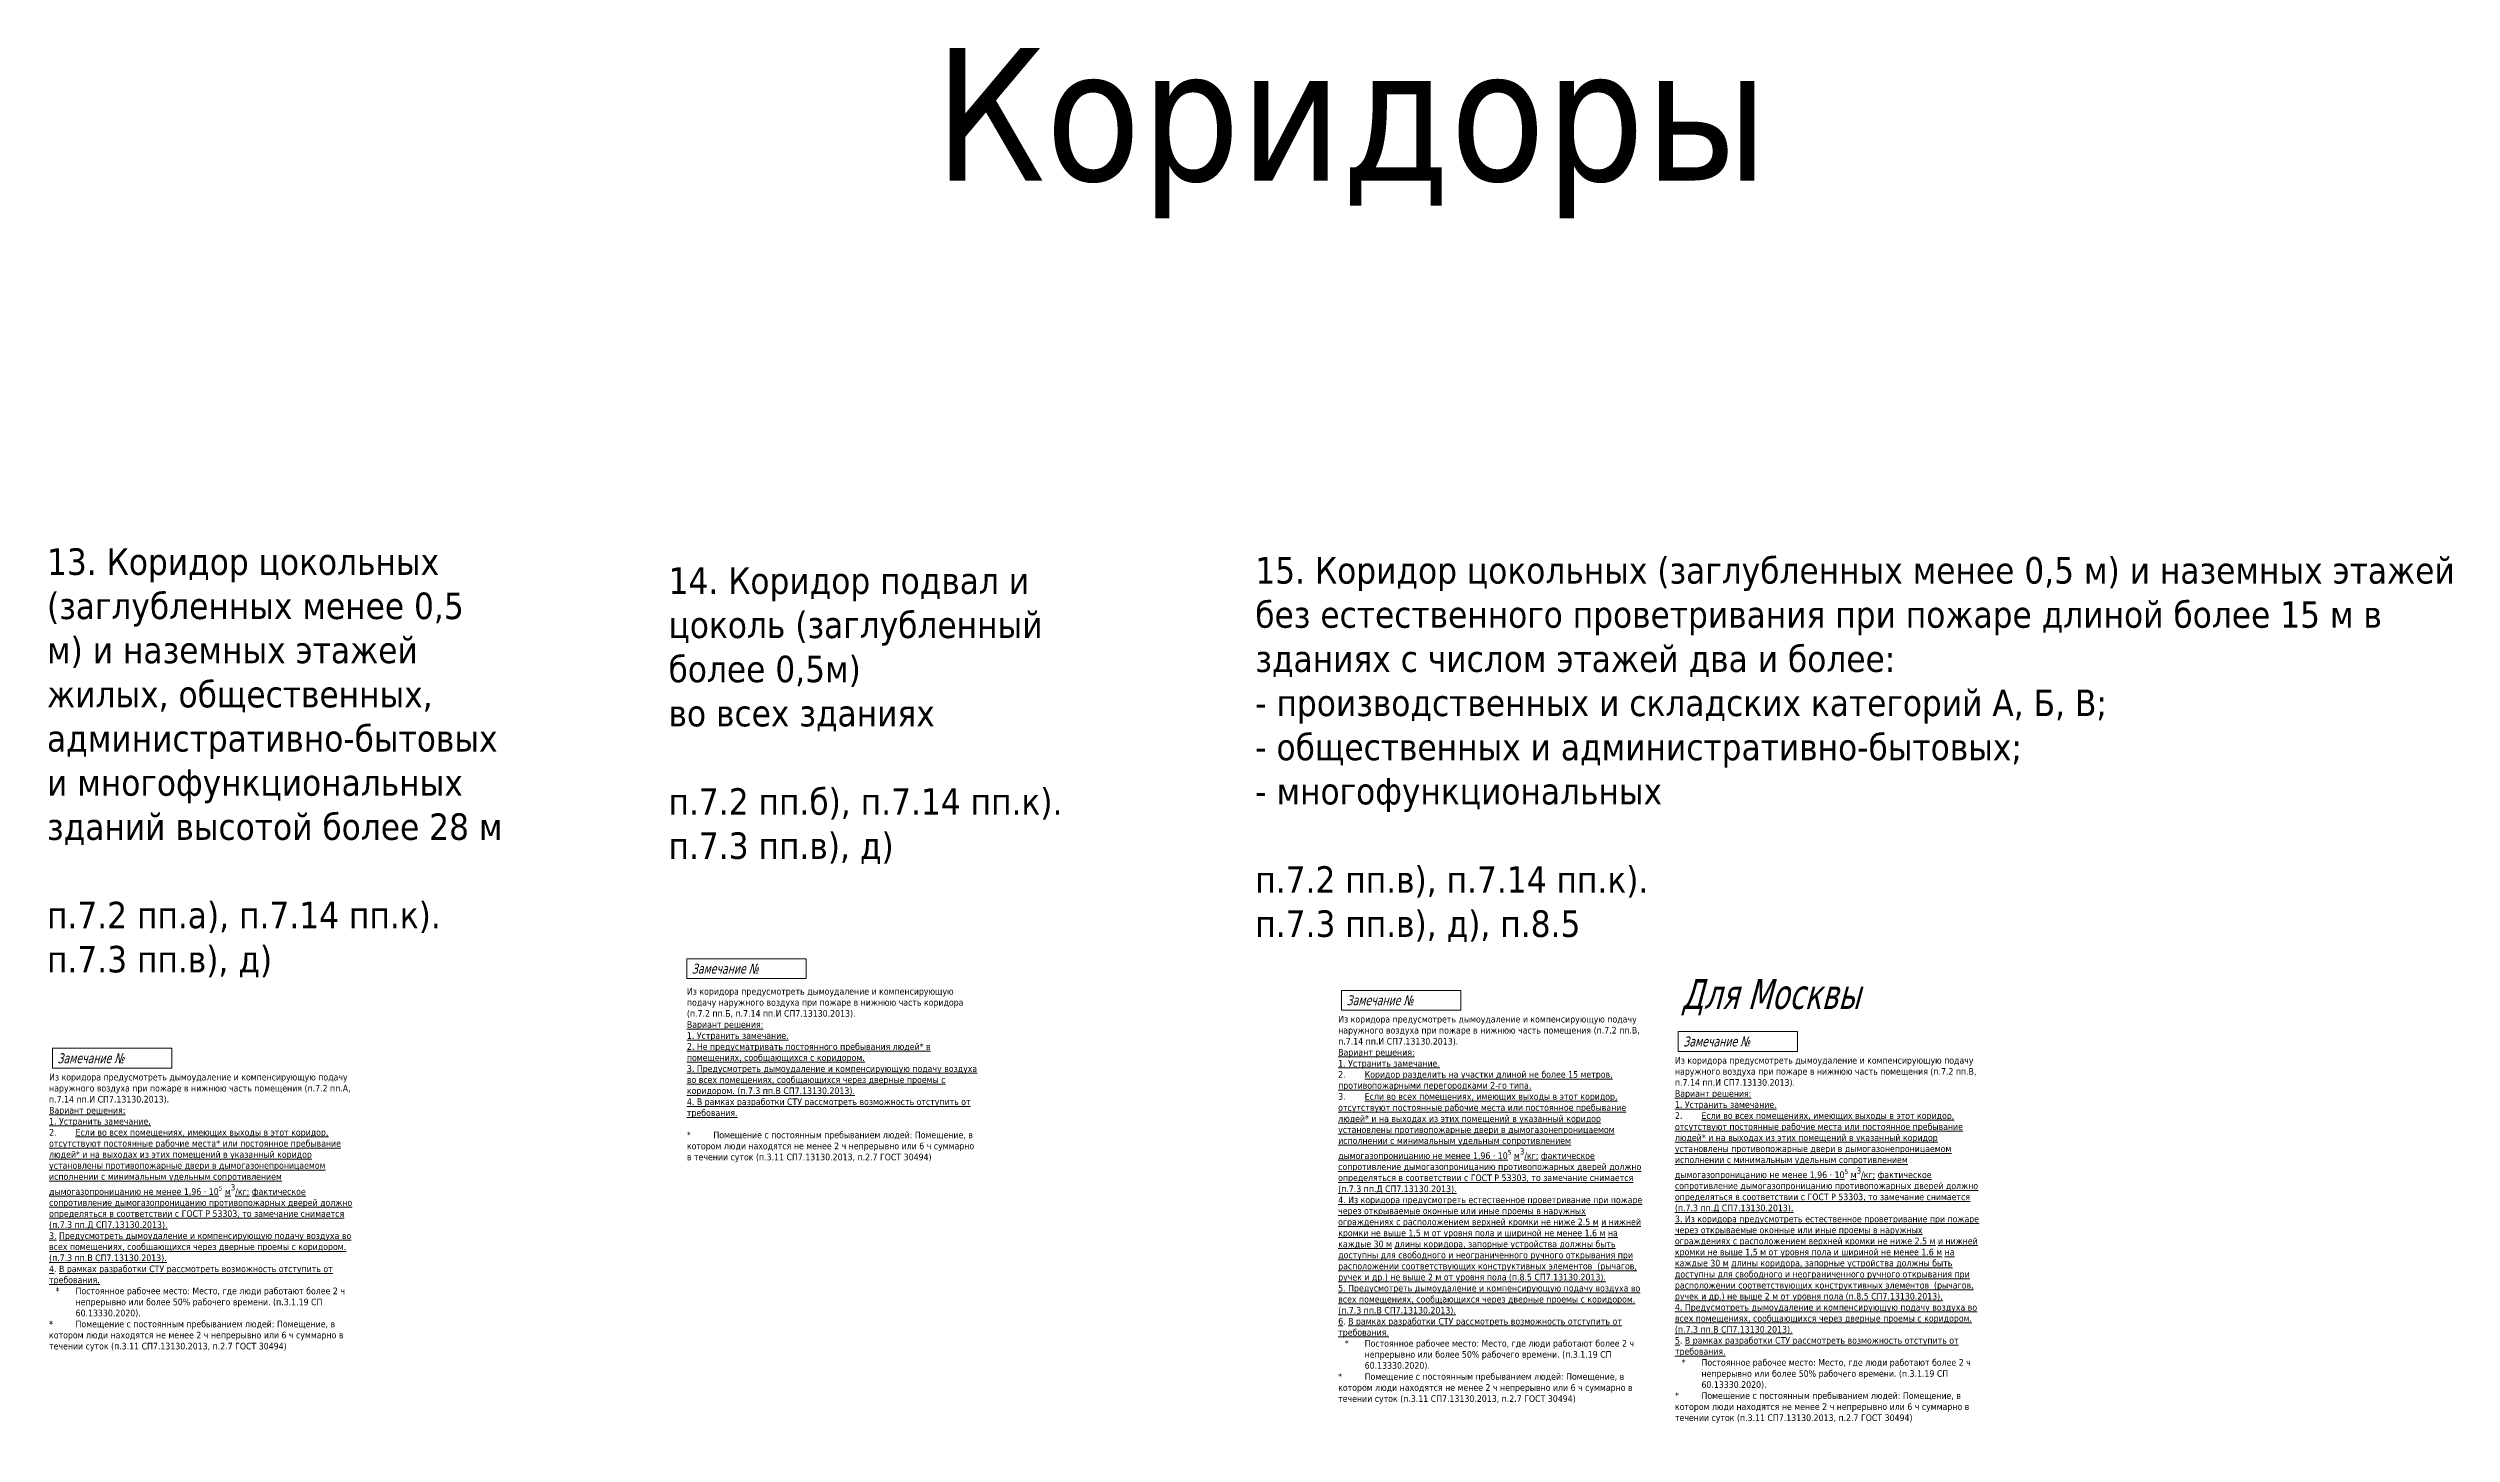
# Model space of a CAD drawing. Header units: millimetres. Extents: x -151274 to 981405, y -382735 to 210096.
# Drawn here: x 649276 to 866995, y -78554 to 46982 of the extents above; entities that cross this region are included whole.
import ezdxf

# ---------------------------------------------------------------- set-up
doc = ezdxf.new("R2010")
doc.units = ezdxf.units.MM
doc.layers.add('экспертиза ДУ', color=1, linetype='Continuous', lineweight=0)
doc.layers.add('экспертиза ДУ пояснения', color=6, linetype='Continuous', lineweight=0)
doc.styles.add('ЭКСПЕРТИЗА', font='tahoma.ttf')

msp = doc.modelspace()

# ---------------------------------------------------------------- texts
at = {"layer": 'экспертиза ДУ', "lineweight": 0, "style": 'ЭКСПЕРТИЗА', "oblique": 14.99998, "width": 0.8}
for s, height, p in [('Замечание №', 900, (707577, -36859)), ('Замечание №', 900, (766878, -39723)), ('Для Москвы', 2700, (797221, -40058)), ('Замечание №', 900, (797379, -43453)), ('Замечание №', 900, (650122, -44971))]:
    msp.add_text(s, height=height, dxfattribs=at).set_placement(p)
at = {"layer": 'экспертиза ДУ', "color": 6, "ltscale": 100, "char_height": 600, "width": 26264.8, "attachment_point": 1, "style": 'ЭКСПЕРТИЗА'}
for s, insert in [('\\A1;{\\C256;Из коридора предусмотреть дымоудаление и компенсирующую подачу наружного воздуха при пожаре в нижнюю часть коридора (п.7.2 пп.Б, п.7.14 пп.\\A0;И \\A1;СП7.13130.2013).\\P\\L\\C6;Вариант решения:\\P1. Устранить замечание.\\P2. Не предусматривать постоянного пребывания людей* в помещениях, сообщающихся с коридором.\\P\\A0;3. Предусмотреть дымоудаление и компенсирующую подачу воздуха во всех помещениях, сообщающихся через дверные проемы с коридором.\\A1;\\H1.00002x; \\A0;\\H0.99998x;(п.7.3 пп.В СП7.13130.2013).\\P\\C2;4. В рамках разработки СТУ рассмотреть возможность отступить от требования. \\P\\A1;\\C6;\\P\\l*^IПомещение с постоянным пребыванием людей: \\A0;Помещение, в котором люди находятся не менее 2 ч непрерывно или 6 ч суммарно в течении суток \\A1;(п.3.11 СП7.13130.2013\\A0;,\\A1; п.2.7 ГОСТ 30494)}', (707135, -38164)), ('\\A1;{\\C256;Из коридора предусмотреть дымоудаление и компенсирующую подачу наружного воздуха при пожаре в нижнюю часть помещения (п.7.2 пп.В, п.7.14 пп.\\A0;И \\A1;СП7.13130.2013).\\P\\L\\C6;Вариант решения:\\P1. Устранить замечание.\\P}2.^I{\\LКоридор разделить на участки длиной не более 15 метров, противопожарными перегородками 2-го типа.\\P}3.^I{\\LЕсли во всех помещениях, имеющих выходы в этот коридор, отсутствуют постоянные рабочие места или постоянное пребывание людей* и на выходах из этих помещений в указанный коридор установлены противопожарные двери в дымогазонепроницаемом исполнении с минимальным удельным сопротивлением дымогазопроницанию не менее 1,96 · 10\\H0.7x;\\S5^ ;\\H1.42857x; м\\H0.91667x;\\S3^ ;\\H1.09091x;/кг; фактическое сопротивление дымогазопроницанию противопожарных дверей должно определяться в соответствии с ГОСТ Р 53303, то замечание снимается (п.7.3 пп.Д СП7.13130.2013).\\P\\H0.99999x;4. Из коридора предусмотреть естественное проветривание при пожаре через\\A0; открываемые оконные или иные проемы в наружных ограждениях с расположением верхней кромки не ниже 2.5\\~м и нижней кромки не выше 1,5 м от уровня пола и шириной не менее 1.6\\~м на каждые 30\\~м длины коридора, запорные устройства должны быть доступны для свободного и неограниченного ручного открывания при расположении соответствующих конструктивных элементов  (рычагов, ручек и др.) не выше 2 м от уровня пола\\H0.91667x;\\l\\C0; \\H1.0909x;\\L\\C6;(п.8.5 СП7.13130.2013).\\P5. Предусмотреть дымоудаление и компенсирующую подачу воздуха во всех помещениях, сообщающихся через дверные проемы с коридором.\\A1;\\H1.00002x; \\A0;\\H0.99998x;(п.7.3 пп.В СП7.13130.2013).\\P\\C2;6\\l. \\LВ рамках разработки СТУ рассмотреть возможность отступить от требования. \\A1;\\H0.99999x;\\P\\pi-1800,l2400,t2400;\\A0;\\H1.00002x;\\l\\C6;*^I\\H0.99988x;Постоянное ра\\H1.00012x;бочее место: Место, где люди работают более 2 ч непрерывно или более 50% рабочего времени. (п.3.1.19 СП 60.13330.2020).\\P\\pi0,l0,tz;\\A1;*^IПомещение с постоянным пребыванием людей: \\A0;Помещение, в котором люди находятся не менее 2 ч непрерывно или 6 ч суммарно в течении суток \\A1;(п.3.11 СП7.13130.2013\\A0;,\\A1; п.2.7 ГОСТ 30494)}', (766123, -40685)), ('\\A1;{\\C256;Из коридора предусмотреть дымоудаление и компенсирующую подачу наружного воздуха при пожаре в нижнюю часть помещения (п.7.2 пп.В, п.7.14 пп.\\A0;И \\A1;СП7.13130.2013).\\P\\L\\C6;Вариант решения:\\P1. Устранить замечание.\\P}2.^I{\\LЕсли во всех помещениях, имеющих выходы в этот коридор, отсутствуют постоянные рабочие места или постоянное пребывание людей* и на выходах из этих помещений в указанный коридор установлены противопожарные двери в дымогазонепроницаемом исполнении с минимальным удельным сопротивлением дымогазопроницанию не менее 1,96 · 10\\H0.7x;\\S5^ ;\\H1.42857x; м\\H0.91667x;\\S3^ ;\\H1.09091x;/кг; фактическое сопротивление дымогазопроницанию противопожарных дверей должно определяться в соответствии с ГОСТ Р 53303, то замечание снимается (п.7.3 пп.Д СП7.13130.2013).\\P\\H0.99999x;3. Из коридора предусмотреть естественное проветривание при пожаре через\\A0; открываемые оконные или иные проемы в наружных ограждениях с расположением верхней кромки не ниже 2.5\\~м и нижней кромки не выше 1,5 м от уровня пола и шириной не менее 1.6\\~м на каждые 30\\~м длины коридора, запорные устройства должны быть доступны для свободного и неограниченного ручного открывания при расположении соответствующих конструктивных элементов  (рычагов, ручек и др.) не выше 2 м от уровня пола\\H0.91667x;\\l\\C0; \\H1.0909x;\\L\\C6;(п.8.5 СП7.13130.2013).\\P4. Предусмотреть дымоудаление и компенсирующую подачу воздуха во всех помещениях, сообщающихся через дверные проемы с коридором.\\A1;\\H1.00002x; \\A0;\\H0.99998x;(п.7.3 пп.В СП7.13130.2013).\\P\\C2;5\\l. \\LВ рамках разработки СТУ рассмотреть возможность отступить от требования. \\A1;\\H0.99999x;\\P\\pi-1800,l2400,t2400;\\A0;\\H1.00002x;\\l\\C6;*^I\\H0.99988x;Постоянное ра\\H1.00012x;бочее место: Место, где люди работают более 2 ч непрерывно или более 50% рабочего времени. (п.3.1.19 СП 60.13330.2020).\\P\\pi0,l0,tz;\\A1;*^IПомещение с постоянным пребыванием людей: \\A0;Помещение, в котором люди находятся не менее 2 ч непрерывно или 6 ч суммарно в течении суток \\A1;(п.3.11 СП7.13130.2013\\A0;,\\A1; п.2.7 ГОСТ 30494)}', (796623, -44416)), ('\\A1;{\\C256;Из коридора предусмотреть дымоудаление и компенсирующую подачу наружного воздуха при пожаре в нижнюю часть помещения (п.7.2 пп.А, п.7.14 пп.\\A0;И \\A1;СП7.13130.2013).\\P\\L\\C6;Вариант решения:\\P1. Устранить замечание.\\P}2.^I{\\LЕсли во всех помещениях, имеющих выходы в этот коридор, отсутствуют постоянные рабочие места* или постоянное пребывание людей* и на выходах из этих помещений в указанный коридор установлены противопожарные двери в дымогазонепроницаемом исполнении с минимальным удельным сопротивлением дымогазопроницанию не менее 1,96 · 10\\H0.7x;\\S5^ ;\\H1.42857x; м\\H0.91667x;\\S3^ ;\\H1.09091x;/кг; фактическое сопротивление дымогазопроницанию противопожарных дверей должно определяться в соответствии с ГОСТ Р 53303, то замечание снимается (п.7.3 пп.Д СП7.13130.2013).\\P\\H0.99999x;3\\A0;. Предусмотреть дымоудаление и компенсирующую подачу воздуха во всех помещениях, сообщающихся через дверные проемы с коридором.\\A1;\\H1.00002x; \\A0;\\H0.99998x;(п.7.3 пп.В СП7.13130.2013).\\P\\C2;4\\l. \\LВ рамках разработки СТУ рассмотреть возможность отступить от требования. \\A1;\\H0.99999x;\\P\\pi-1800,l2400,t2400;\\A0;\\H1.00002x;\\l\\C6;*^I\\H0.99988x;Постоянное ра\\H1.00012x;бочее место: Место, где люди работают более 2 ч непрерывно или более 50% рабочего времени. (п.3.1.19 СП 60.13330.2020).\\P\\pi0,l0,tz;\\A1;*^IПомещение с постоянным пребыванием людей: \\A0;Помещение, в котором люди находятся не менее 2 ч непрерывно или 6 ч суммарно в течении суток \\A1;(п.3.11 СП7.13130.2013\\A0;,\\A1; п.2.7 ГОСТ 30494)}', (649367, -45934))]:
    msp.add_mtext(s, dxfattribs=dict(at, insert=insert))
at = {"layer": 'экспертиза ДУ пояснения', "color": 2, "lineweight": 0, "attachment_point": 1, "style": 'ЭКСПЕРТИЗА'}
for s, insert, char_height, width in [('\\A1;Коридоры ', (729555, 46982, 0), 12000, 120682.93), ('13. Коридор цокольных (заглубленных менее 0,5 м) и наземных этажей {\\C30;жилых, общественных, административно-бытовых и многофункциональных зданий высотой более 28 м\\A1;\\P}\\Pп.7.2 пп.а), п.7.14 пп.к).\\Pп.7.3 пп.в), д)', (649179, 1662), 2400, 41574.45), ('15. Коридор цокольных (заглубленных менее 0,5 м) и наземных этажей без естественного проветривания при пожаре длиной более 15 м в зданиях с числом этажей два и более:\\P{\\C30;- производственных и складских категорий А, Б, В;\\P- общественных и административно-бытовых;\\P- многофункциональных}\\P\\Pп.7.2 пп.в), п.7.14 пп.к).\\Pп.7.3 пп.в), д), п.8.5', (758615, 876), 2400, 111164.27), ('14. Коридор подвал и цоколь (заглубленный более 0,5м)\\P{\\C30;во всех зданиях\\P\\P}п.7.2 пп.б), п.7.14 пп.к).\\Pп.7.3 пп.в), д)', (705472, -59), 2400, 41574.45)]:
    msp.add_mtext(s, dxfattribs=dict(at, insert=insert, char_height=char_height, width=width))

# ---------------------------------------------------------------- linework, layer by layer
at = {"layer": 'экспертиза ДУ', "lineweight": 0}
for points in [[(707127, -35509), (717927, -35509), (717927, -37309), (707127, -37309), (707127, -35509)], [(766428, -38373), (777228, -38373), (777228, -40173), (766428, -40173), (766428, -38373)], [(796929, -42103), (807729, -42103), (807729, -43903), (796929, -43903), (796929, -42103)], [(649672, -43621), (660472, -43621), (660472, -45421), (649672, -45421), (649672, -43621)]]:
    msp.add_lwpolyline(points, dxfattribs=at)

msp.set_redraw_order([(e.dxf.handle, doc.entitydb.next_handle()) for e in msp.query("TEXT MTEXT ATTDEF DIMENSION ARC_DIMENSION")])  # texts and dimensions are drawn at this point

doc.saveas('drawing.dxf')
